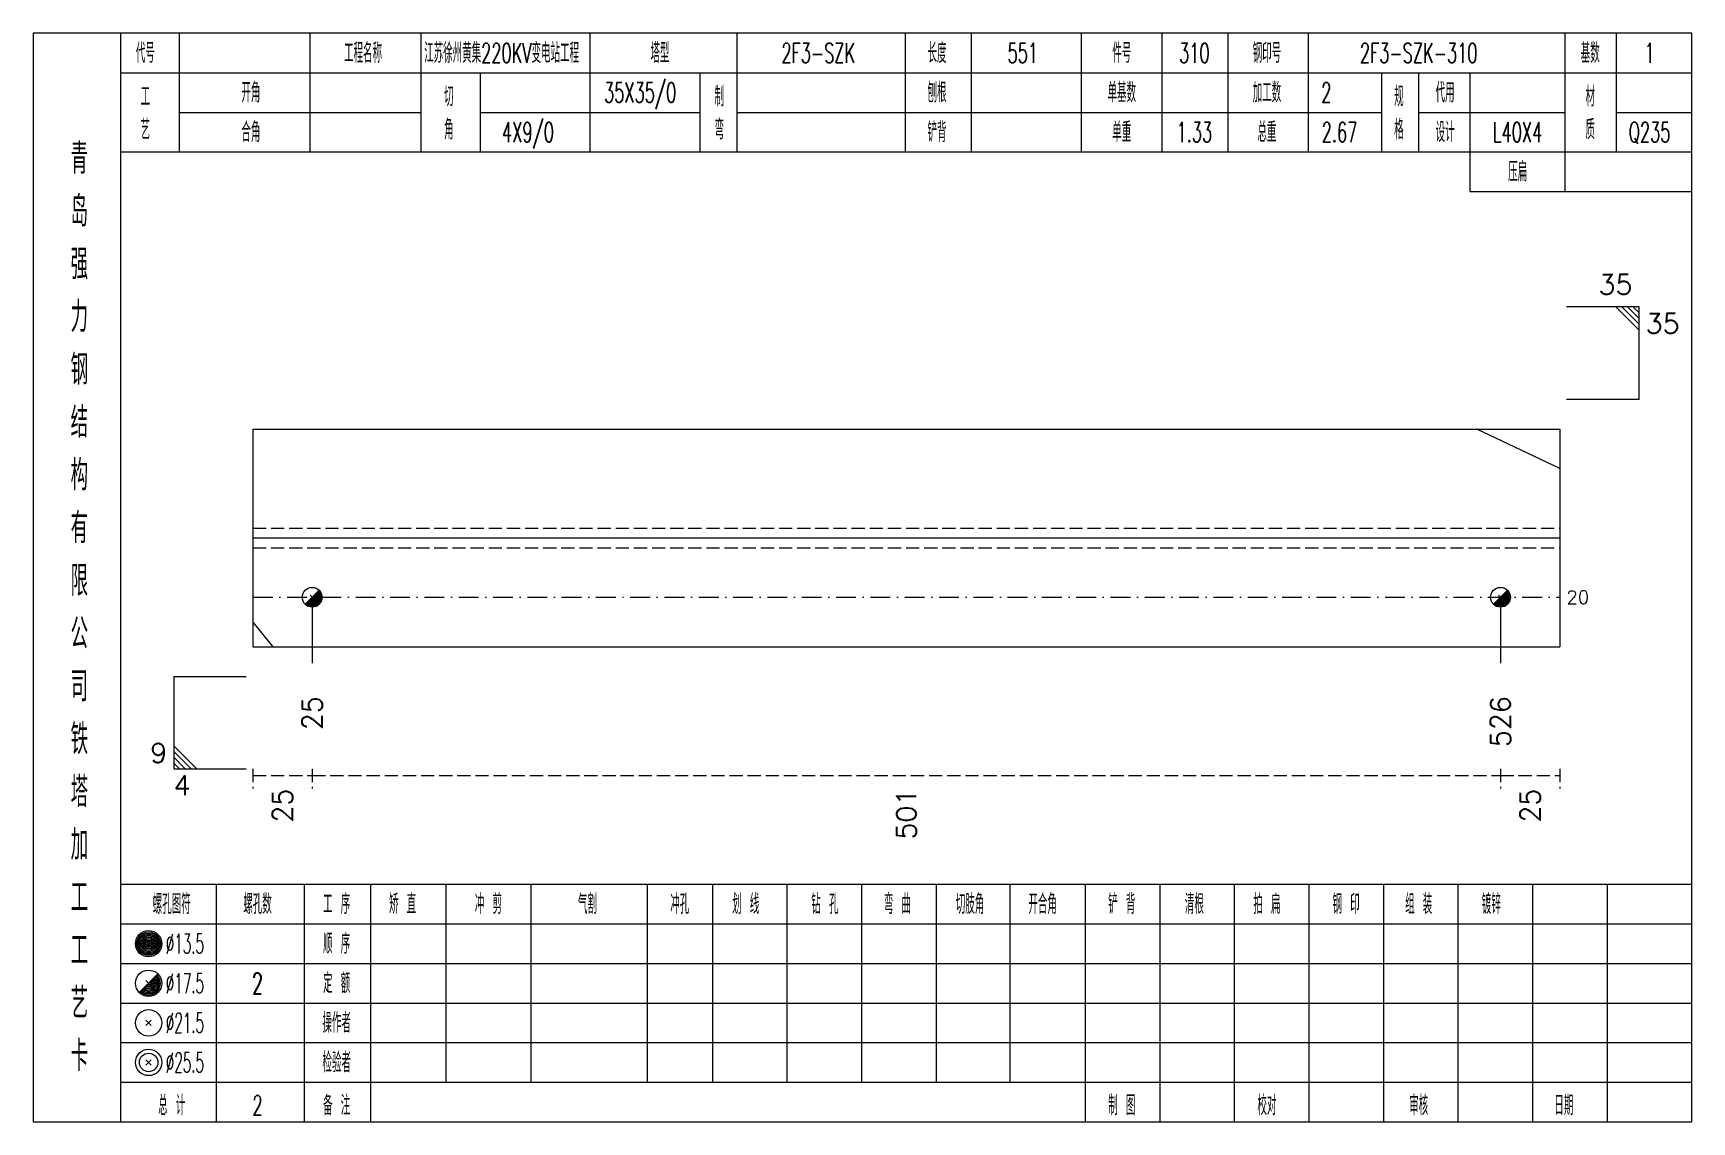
# Model space of a CAD drawing. Extents: x 0 to 4623, y -1159 to 4890.
# Drawn here: x 311.4 to 562.8, y 3150 to 3315 of the extents above; entities that cross this region are included whole.
import ezdxf
from ezdxf.enums import TextEntityAlignment as Align

# ---------------------------------------------------------------- set-up
doc = ezdxf.new("R2010")
doc.units = 0
doc.header["$MEASUREMENT"] = 0
doc.linetypes.add('一点画线', pattern=[5.2, 3, -1, 0.2, -1])
doc.linetypes.add('虚线', pattern=[2.75, 2, -0.75])
doc.layers.get('0').update_dxf_attribs({"linetype": 'CONTINUOUS', "lineweight": 25})
for name, color, linetype, lineweight in [('1', 7, 'CONTINUOUS', 25), ('4', 7, 'CONTINUOUS', 25), ('5', 7, 'CONTINUOUS', 25)]:
    doc.layers.add(name, color=color, linetype=linetype, lineweight=lineweight)
doc.styles.get("Standard").update_dxf_attribs({"font": 'simplex.shx', "width": 0.7, "height": 3, "bigfont": 'gbhzfs.shx'})

msp = doc.modelspace()

# ---------------------------------------------------------------- texts
at = {"color": 7, "linetype": 'Continuous', "lineweight": 13}
for s, p in [('35', (553.8, 3274.5)), ('9', (331.7, 3203.5))]:
    msp.add_text(s, height=3, dxfattribs=at).set_placement(p, align=Align.BOTTOM_RIGHT)
for s, p in [('35', (555.8, 3272.5)), ('4', (332.7, 3202.5))]:
    msp.add_text(s, height=3, dxfattribs=at).set_placement(p, align=Align.TOP_LEFT)
msp.add_text('20', height=2, dxfattribs=at).set_placement((543.8, 3229.5), align=Align.MIDDLE_LEFT)
at = {"color": 8, "linetype": 'Continuous', "lineweight": 9}
for s, p in [('25', (349.194, 3200.5)), ('501', (443.744, 3200.5)), ('25', (538.3, 3200.5))]:
    msp.add_text(s, height=3, rotation=90, dxfattribs=at).set_placement(p, align=Align.MIDDLE_RIGHT)
at = {"layer": '1', "color": 7, "linetype": 'Continuous', "lineweight": 13}
for s, p in [('25', (353.688, 3214.5)), ('526', (533.8, 3214.5))]:
    msp.add_text(s, height=3, rotation=90, dxfattribs=at).set_placement(p, align=Align.MIDDLE_RIGHT)
at = {"layer": '4', "color": 1, "linetype": 'Continuous', "lineweight": 13}
for s, height, width, p in [('代号', 3, 0.6, (328.4, 3312)), ('工程名称', 3, 0.6, (361.4, 3312)), ('江苏徐州黄集220KV变电站工程', 3, 0.6, (382.4, 3312)), ('塔型', 3, 0.6, (406.4, 3312)), ('2F3-SZK', 3, 0.6, (430.4, 3312)), ('长度', 3, 0.6, (448.4, 3312)), ('551', 3, 0.6, (461.4, 3312)), ('件号', 3, 0.6, (476.4, 3312)), ('310', 3, 0.6, (487.4, 3312)), ('钢印号', 3, 0.6, (498.4, 3312)), ('2F3-SZK-310', 3, 0.6, (521.4, 3312)), ('基数', 3, 0.6, (547.4, 3312)), ('1', 3, 0.6, (556.4, 3312)), ('工', 3, 0.6, (328.4, 3305.4)), ('开角', 3, 0.6, (344.4, 3306)), ('切', 3, 0.6, (374.4, 3305.4)), ('35X35/0', 3, 0.6, (403.4, 3306)), ('制', 3, 0.6, (415.4, 3305.4)), ('刨根', 3, 0.6, (448.4, 3306)), ('单基数', 3, 0.6, (476.4, 3306)), ('加工数', 3, 0.6, (498.4, 3306)), ('2', 3, 0.6, (507.4, 3306)), ('规', 3, 0.6, (518.4, 3305.4)), ('代用', 3, 0.6, (525.4, 3306)), ('材', 3, 0.6, (547.4, 3305.4)), ('艺', 3, 0.6, (328.4, 3300.4)), ('合角', 3, 0.6, (344.4, 3300)), ('角', 3, 0.6, (374.4, 3300.4)), ('4X9/0', 3, 0.6, (386.4, 3300)), ('弯', 3, 0.6, (415.4, 3300.4)), ('铲背', 3, 0.6, (448.4, 3300)), ('单重', 3, 0.6, (476.4, 3300)), ('1.33', 3, 0.6, (487.4, 3300)), ('总重', 3, 0.6, (498.4, 3300)), ('2.67', 3, 0.6, (509.4, 3300)), ('格', 3, 0.6, (518.4, 3300.4)), ('设计', 3, 0.6, (525.4, 3300)), ('L40X4', 3, 0.6, (536.4, 3300)), ('质', 3, 0.6, (547.4, 3300.4)), ('Q235', 3, 0.6, (556.4, 3300)), ('青', 4.6, 0.8, (318.4, 3296)), ('压扁', 3, 0.6, (536.4, 3294)), ('岛', 4.6, 0.8, (318.4, 3288)), ('强', 4.6, 0.8, (318.4, 3280)), ('力', 4.6, 0.8, (318.4, 3272)), ('钢', 4.6, 0.8, (318.4, 3264)), ('结', 4.6, 0.8, (318.4, 3256)), ('构', 4.6, 0.8, (318.4, 3248)), ('有', 4.6, 0.8, (318.4, 3240)), ('限', 4.6, 0.8, (318.4, 3232)), ('公', 4.6, 0.8, (318.4, 3224)), ('司', 4.6, 0.8, (318.4, 3216)), ('铁', 4.6, 0.8, (318.4, 3208)), ('塔', 4.6, 0.8, (318.4, 3200)), ('加', 4.6, 0.8, (318.4, 3192)), ('工', 4.6, 0.8, (318.4, 3184)), ('螺孔图符', 3, 0.6, (332.4, 3183)), ('螺孔数', 3, 0.6, (345.4, 3183)), ('工 序', 3, 0.6, (357.4, 3183)), ('矫 直', 3, 0.6, (367.4, 3183)), ('冲 剪', 3, 0.6, (380.4, 3183)), ('气割', 3, 0.6, (395.4, 3183)), ('冲孔', 3, 0.6, (409.4, 3183)), ('划 线', 3, 0.6, (419.4, 3183)), ('钻 孔', 3, 0.6, (431.4, 3183)), ('弯 曲', 3, 0.6, (442.4, 3183)), ('切肢角', 3, 0.6, (453.4, 3183)), ('开合角', 3, 0.6, (464.4, 3183)), ('铲 背', 3, 0.6, (476.4, 3183)), ('清根', 3, 0.6, (487.4, 3183)), ('拍 扁', 3, 0.6, (498.4, 3183)), ('钢 印', 3, 0.6, (510.4, 3183)), ('组 装', 3, 0.6, (521.4, 3183)), ('镀锌', 3, 0.6, (532.4, 3183)), ('工', 4.6, 0.8, (318.4, 3176)), ('%%C13.5', 3, 0.5, (334.4, 3177)), ('顺 序', 3, 0.6, (357.4, 3177)), ('定 额', 3, 0.6, (357.4, 3171)), ('艺', 4.6, 0.8, (318.4, 3168)), ('%%C17.5', 3, 0.5, (334.4, 3171)), ('2', 3.2, 0.6, (345.4, 3171)), ('%%C21.5', 3, 0.5, (334.4, 3165)), ('操作者', 3, 0.6, (357.4, 3165)), ('卡', 4.6, 0.8, (318.4, 3160)), ('%%C25.5', 3, 0.5, (334.4, 3159)), ('检验者', 3, 0.6, (357.4, 3159)), ('总 计', 3, 0.6, (332.4, 3152.5)), ('2', 3, 0.6, (345.4, 3152.5)), ('备 注', 3, 0.6, (357.4, 3152.5)), ('制 图', 3, 0.6, (476.4, 3152.5)), ('校对', 3, 0.6, (498.4, 3152.5)), ('审核', 3, 0.6, (521.4, 3152.5)), ('日期', 3, 0.6, (543.4, 3152.5))]:
    msp.add_text(s, height=height, dxfattribs=dict(at, width=width)).set_placement(p, align=Align.MIDDLE_CENTER)

# ---------------------------------------------------------------- blocks, each defined once
blk = doc.blocks.new('孔17.5')
at = {"layer": '5', "color": 7, "linetype": 'Continuous', "lineweight": 13}
for p, q in [((-0.707, -0.707), (0.707, 0.707)), ((-0.2, 0.2), (0.2, -0.2))]:
    blk.add_line(p, q, dxfattribs=at)
blk.add_circle((0, 0), 1, dxfattribs=at)
for radius in [0.9, 0.8, 0.7, 0.6, 0.5, 0.4, 0.3, 0.2, 0.1]:
    blk.add_arc((0, 0), radius, 225, 45, dxfattribs=at)

# ---------------------------------------------------------------- linework, layer by layer
at = {"color": 7, "linetype": 'Continuous', "lineweight": 13}
for p, q in [((554.8, 3273.5), (543.8, 3273.5)), ((551.3, 3273.5), (554.8, 3270)), ((552.175, 3273.5), (554.8, 3270.875)), ((553.05, 3273.5), (554.8, 3271.75)), ((553.925, 3273.5), (554.8, 3272.625)), ((554.8, 3259.5), (554.8, 3273.5)), ((554.8, 3259.5), (543.8, 3259.5)), ((542.8, 3249), (530.217, 3255)), ((353.688, 3229.5), (353.688, 3219.5)), ((533.8, 3229.5), (533.8, 3219.5)), ((344.7, 3225.713), (347.7, 3222)), ((332.7, 3217.5), (343.7, 3217.5)), ((332.7, 3217.5), (332.7, 3203.5)), ((336.2, 3203.5), (332.7, 3207)), ((335.325, 3203.5), (332.7, 3206.125)), ((334.45, 3203.5), (332.7, 3205.25)), ((333.575, 3203.5), (332.7, 3204.375)), ((332.7, 3203.5), (343.7, 3203.5))]:
    msp.add_line(p, q, dxfattribs=at)
at = {"color": 7, "linetype": 'Continuous', "lineweight": 18}
for p, q in [((344.7, 3255), (344.7, 3222)), ((344.7, 3255), (542.8, 3255)), ((542.8, 3255), (542.8, 3222)), ((344.7, 3238.5), (542.8, 3238.5))]:
    msp.add_line(p, q, dxfattribs=at)
at = {"color": 1, "linetype": '虚线', "lineweight": 18}
for p, q in [((344.7, 3240), (542.8, 3240)), ((344.7, 3237), (542.8, 3237))]:
    msp.add_line(p, q, dxfattribs=at)
at = {"color": 3, "linetype": '一点画线', "lineweight": 13}
msp.add_line((344.7, 3229.5), (542.8, 3229.5), dxfattribs=at)
at = {"color": 8, "linetype": '虚线', "lineweight": 9}
for p, q in [((344.7, 3203.5), (344.7, 3200.5)), ((353.688, 3203.5), (353.688, 3200.5)), ((353.688, 3203.5), (353.688, 3200.5)), ((533.8, 3203.5), (533.8, 3200.5)), ((533.8, 3203.5), (533.8, 3200.5)), ((542.8, 3203.5), (542.8, 3200.5)), ((344.7, 3202.5), (353.688, 3202.5)), ((353.688, 3202.5), (533.8, 3202.5)), ((533.8, 3202.5), (542.8, 3202.5))]:
    msp.add_line(p, q, dxfattribs=at)
at = {"layer": '1', "color": 7, "linetype": 'Continuous', "lineweight": 18}
msp.add_line((344.7, 3222), (542.8, 3222), dxfattribs=at)
at = {"layer": '4', "color": 1, "linetype": 'Continuous', "lineweight": 18}
for p, q in [((324.7, 3150), (324.7, 3315)), ((333.6, 3297), (333.6, 3315)), ((353.4, 3297), (353.4, 3315)), ((370.2, 3297), (370.2, 3315)), ((395.8, 3297), (395.8, 3315)), ((418.1, 3297), (418.1, 3315)), ((443.6, 3297), (443.6, 3315)), ((453.6, 3297), (453.6, 3315)), ((470.3, 3297), (470.3, 3315)), ((482.5, 3297), (482.5, 3315)), ((492.5, 3297), (492.5, 3315)), ((504.7, 3297), (504.7, 3315)), ((543.6, 3291), (543.6, 3315)), ((551.4, 3297), (551.4, 3315)), ((324.7, 3309), (562.8, 3309)), ((379.2, 3297), (379.2, 3309)), ((412.5, 3297), (412.5, 3309)), ((515.8, 3297), (515.8, 3309)), ((521.4, 3297), (521.4, 3309)), ((529.2, 3291), (529.2, 3309)), ((333.6, 3303), (370.2, 3303)), ((379.2, 3303), (412.5, 3303)), ((418.1, 3303), (515.8, 3303)), ((521.4, 3303), (543.6, 3303)), ((551.4, 3303), (562.8, 3303)), ((324.7, 3297), (562.8, 3297)), ((529.2, 3291), (562.8, 3291)), ((324.7, 3186), (562.8, 3186)), ((339.2, 3150), (339.2, 3186)), ((352.5, 3150), (352.5, 3186)), ((362.6, 3150), (362.6, 3186)), ((374, 3156), (374, 3186)), ((386.9, 3156), (386.9, 3186)), ((404.5, 3156), (404.5, 3186)), ((414.4, 3156), (414.4, 3186)), ((425.7, 3156), (425.7, 3186)), ((437, 3156), (437, 3186)), ((448.3, 3156), (448.3, 3186)), ((459.5, 3156), (459.5, 3186)), ((470.9, 3156), (470.9, 3186)), ((482.2, 3156), (482.2, 3186)), ((493.5, 3156), (493.5, 3186)), ((504.8, 3156), (504.8, 3186)), ((516.1, 3156), (516.1, 3186)), ((527.4, 3156), (527.4, 3186)), ((538.7, 3156), (538.7, 3186)), ((550, 3156), (550, 3186)), ((324.7, 3180), (562.8, 3180)), ((324.7, 3174), (562.8, 3174)), ((324.7, 3168), (562.8, 3168)), ((324.7, 3162), (562.8, 3162)), ((324.7, 3156), (562.8, 3156)), ((470.9, 3150), (470.9, 3156)), ((482.2, 3150), (482.2, 3156)), ((493.5, 3150), (493.5, 3156)), ((504.8, 3150), (504.8, 3156)), ((516.1, 3150), (516.1, 3156)), ((527.4, 3150), (527.4, 3156)), ((538.7, 3150), (538.7, 3156)), ((550, 3150), (550, 3156))]:
    msp.add_line(p, q, dxfattribs=at)
at = {"layer": '4', "color": 7, "linetype": 'Continuous', "lineweight": 13}
for p, q in [((328.7, 3176.8), (329.1, 3177.2)), ((329.1, 3176.8), (328.7, 3177.2)), ((327.486, 3169.586), (330.314, 3172.414)), ((328.5, 3171.4), (329.3, 3170.6)), ((328.5, 3164.6), (329.3, 3165.4)), ((328.5, 3165.4), (329.3, 3164.6)), ((328.5, 3158.6), (329.3, 3159.4)), ((328.5, 3159.4), (329.3, 3158.6))]:
    msp.add_line(p, q, dxfattribs=at)
at = {"layer": '4', "color": 1, "linetype": 'Continuous', "lineweight": 18}
msp.add_lwpolyline([(311.4, 3315), (311.4, 3150), (562.8, 3150), (562.8, 3315)], close=True, dxfattribs=at)
at = {"layer": '4', "color": 7, "linetype": 'Continuous', "lineweight": 13}
for centre, radius in [((328.9, 3177), 2), ((328.9, 3177), 1.8), ((328.9, 3177), 1.6), ((328.9, 3177), 1.4), ((328.9, 3177), 1.2), ((328.9, 3177), 1), ((328.9, 3177), 0.8), ((328.9, 3177), 0.6), ((328.9, 3177), 0.4), ((328.9, 3177), 0.2), ((328.9, 3171), 2), ((328.9, 3165), 2), ((328.9, 3159), 2), ((328.9, 3159), 1.4)]:
    msp.add_circle(centre, radius, dxfattribs=at)
for radius in [1.8, 1.6, 1.4, 1.2, 1, 0.8, 0.6, 0.4, 0.2]:
    msp.add_arc((328.9, 3171), radius, 225, 45, dxfattribs=at)

# ---------------------------------------------------------------- block references
at = {"layer": '1', "color": 7, "linetype": 'Continuous', "lineweight": 13, "xscale": 1.5, "yscale": 1.5, "zscale": 1.5}
for p in [(353.688, 3229.5), (533.8, 3229.5)]:
    msp.add_blockref('孔17.5', p, dxfattribs=at)

msp.set_redraw_order([(e.dxf.handle, doc.entitydb.next_handle()) for e in msp.query("TEXT MTEXT ATTDEF DIMENSION ARC_DIMENSION")])  # texts and dimensions are drawn at this point

doc.saveas('drawing.dxf')
